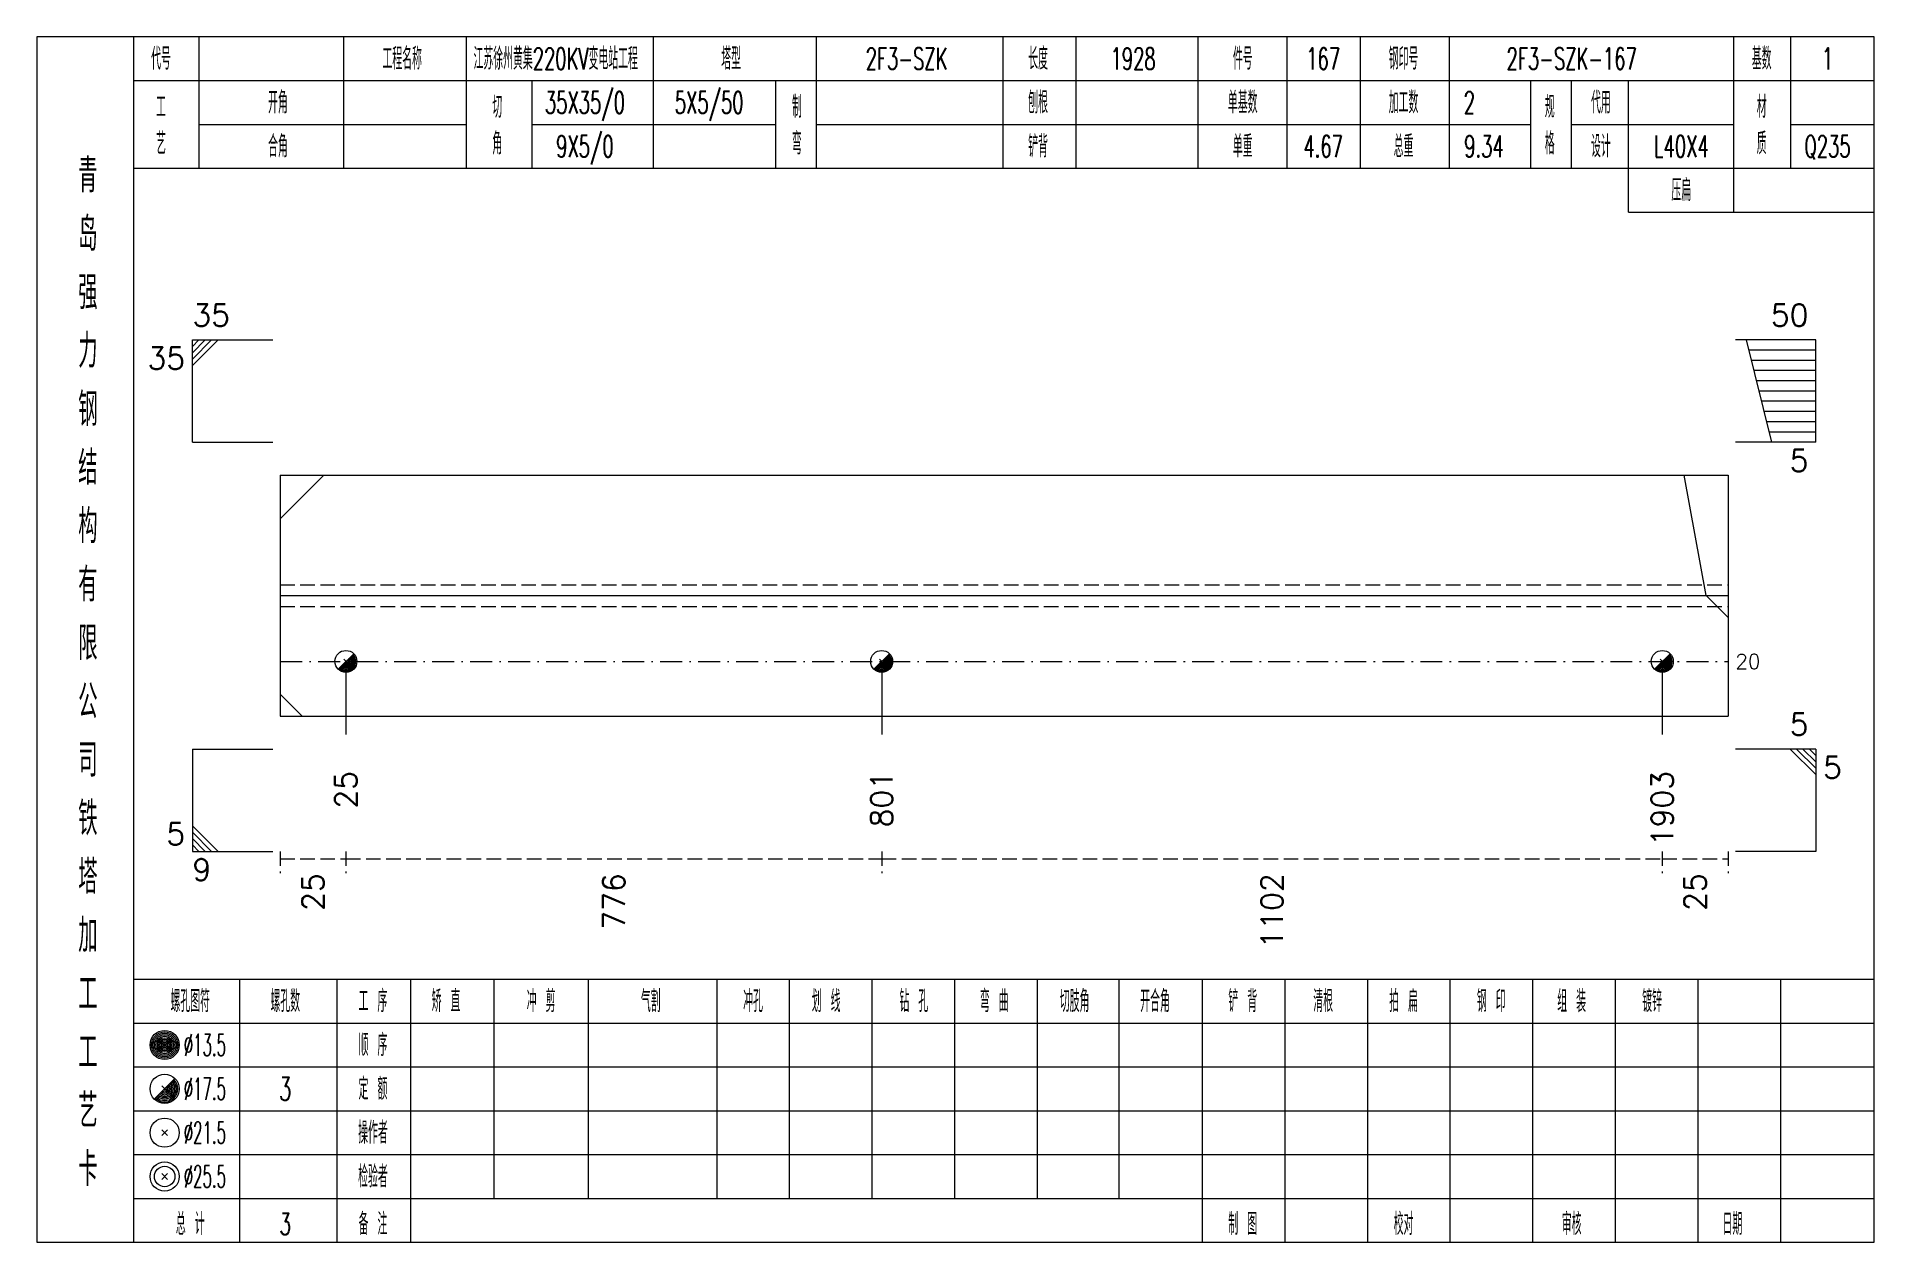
# Model space of a CAD drawing. Extents: x 0 to 4623, y -1159 to 4890.
# Drawn here: x 1868.4 to 2119.8, y 4050 to 4215 of the extents above; entities that cross this region are included whole.
import ezdxf
from ezdxf.enums import TextEntityAlignment as Align

# ---------------------------------------------------------------- set-up
doc = ezdxf.new("R2010")
doc.units = 0
doc.header["$MEASUREMENT"] = 0
doc.linetypes.add('一点画线', pattern=[5.2, 3, -1, 0.2, -1])
doc.linetypes.add('虚线', pattern=[2.75, 2, -0.75])
doc.layers.get('0').update_dxf_attribs({"linetype": 'CONTINUOUS', "lineweight": 25})
for name, color, linetype, lineweight in [('1', 7, 'CONTINUOUS', 25), ('4', 7, 'CONTINUOUS', 25), ('5', 7, 'CONTINUOUS', 25)]:
    doc.layers.add(name, color=color, linetype=linetype, lineweight=lineweight)
doc.styles.get("Standard").update_dxf_attribs({"font": 'simplex.shx', "width": 0.7, "height": 3, "bigfont": 'gbhzfs.shx'})

msp = doc.modelspace()

# ---------------------------------------------------------------- texts
at = {"color": 7, "linetype": 'Continuous', "lineweight": 13}
msp.add_text('35', height=3, dxfattribs=at).set_placement((1889.7, 4174.5), align=Align.BOTTOM_LEFT)
for s, p in [('50', (2110.8, 4174.5)), ('5', (2110.8, 4118.5)), ('5', (1888.7, 4103.5))]:
    msp.add_text(s, height=3, dxfattribs=at).set_placement(p, align=Align.BOTTOM_RIGHT)
for s, p in [('35', (1888.7, 4172.5)), ('5', (2110.8, 4158.5))]:
    msp.add_text(s, height=3, dxfattribs=at).set_placement(p, align=Align.TOP_RIGHT)
msp.add_text('20', height=2, dxfattribs=at).set_placement((2100.8, 4129.5), align=Align.MIDDLE_LEFT)
for s, p in [('5', (2112.8, 4116.5)), ('9', (1889.7, 4102.5))]:
    msp.add_text(s, height=3, dxfattribs=at).set_placement(p, align=Align.TOP_LEFT)
at = {"color": 8, "linetype": 'Continuous', "lineweight": 9}
for s, p in [('25', (1906.2, 4100.5)), ('776', (1947.351, 4100.5)), ('1102', (2037.401, 4100.5)), ('25', (2095.3, 4100.5))]:
    msp.add_text(s, height=3, rotation=90, dxfattribs=at).set_placement(p, align=Align.MIDDLE_RIGHT)
at = {"layer": '1', "color": 7, "linetype": 'Continuous', "lineweight": 13}
for s, p in [('25', (1910.7, 4114.5)), ('801', (1984.002, 4114.5)), ('1903', (2090.8, 4114.5))]:
    msp.add_text(s, height=3, rotation=90, dxfattribs=at).set_placement(p, align=Align.MIDDLE_RIGHT)
at = {"layer": '4', "color": 1, "linetype": 'Continuous', "lineweight": 13}
for s, height, width, p in [('代号', 3, 0.6, (1885.4, 4212)), ('工程名称', 3, 0.6, (1918.4, 4212)), ('江苏徐州黄集220KV变电站工程', 3, 0.6, (1939.4, 4212)), ('塔型', 3, 0.6, (1963.4, 4212)), ('2F3-SZK', 3, 0.6, (1987.4, 4212)), ('长度', 3, 0.6, (2005.4, 4212)), ('1928', 3, 0.6, (2018.4, 4212)), ('件号', 3, 0.6, (2033.4, 4212)), ('167', 3, 0.6, (2044.4, 4212)), ('钢印号', 3, 0.6, (2055.4, 4212)), ('2F3-SZK-167', 3, 0.6, (2078.4, 4212)), ('基数', 3, 0.6, (2104.4, 4212)), ('1', 3, 0.6, (2113.4, 4212)), ('工', 3, 0.6, (1885.4, 4205.4)), ('开角', 3, 0.6, (1901.4, 4206)), ('切', 3, 0.6, (1931.4, 4205.4)), ('35X35/0', 3, 0.6, (1943.4, 4206)), ('5X5/50', 3, 0.6, (1960.4, 4206)), ('制', 3, 0.6, (1972.4, 4205.4)), ('刨根', 3, 0.6, (2005.4, 4206)), ('单基数', 3, 0.6, (2033.4, 4206)), ('加工数', 3, 0.6, (2055.4, 4206)), ('2', 3, 0.6, (2064.4, 4206)), ('规', 3, 0.6, (2075.4, 4205.4)), ('代用', 3, 0.6, (2082.4, 4206)), ('材', 3, 0.6, (2104.4, 4205.4)), ('艺', 3, 0.6, (1885.4, 4200.4)), ('合角', 3, 0.6, (1901.4, 4200)), ('角', 3, 0.6, (1931.4, 4200.4)), ('9X5/0', 3, 0.6, (1943.4, 4200)), ('弯', 3, 0.6, (1972.4, 4200.4)), ('铲背', 3, 0.6, (2005.4, 4200)), ('单重', 3, 0.6, (2033.4, 4200)), ('4.67', 3, 0.6, (2044.4, 4200)), ('总重', 3, 0.6, (2055.4, 4200)), ('9.34', 3, 0.6, (2066.4, 4200)), ('格', 3, 0.6, (2075.4, 4200.4)), ('设计', 3, 0.6, (2082.4, 4200)), ('L40X4', 3, 0.6, (2093.4, 4200)), ('质', 3, 0.6, (2104.4, 4200.4)), ('Q235', 3, 0.6, (2113.4, 4200)), ('青', 4.6, 0.8, (1875.4, 4196)), ('压扁', 3, 0.6, (2093.4, 4194)), ('岛', 4.6, 0.8, (1875.4, 4188)), ('强', 4.6, 0.8, (1875.4, 4180)), ('力', 4.6, 0.8, (1875.4, 4172)), ('钢', 4.6, 0.8, (1875.4, 4164)), ('结', 4.6, 0.8, (1875.4, 4156)), ('构', 4.6, 0.8, (1875.4, 4148)), ('有', 4.6, 0.8, (1875.4, 4140)), ('限', 4.6, 0.8, (1875.4, 4132)), ('公', 4.6, 0.8, (1875.4, 4124)), ('司', 4.6, 0.8, (1875.4, 4116)), ('铁', 4.6, 0.8, (1875.4, 4108)), ('塔', 4.6, 0.8, (1875.4, 4100)), ('加', 4.6, 0.8, (1875.4, 4092)), ('工', 4.6, 0.8, (1875.4, 4084)), ('螺孔图符', 3, 0.6, (1889.4, 4083)), ('螺孔数', 3, 0.6, (1902.4, 4083)), ('工 序', 3, 0.6, (1914.4, 4083)), ('矫 直', 3, 0.6, (1924.4, 4083)), ('冲 剪', 3, 0.6, (1937.4, 4083)), ('气割', 3, 0.6, (1952.4, 4083)), ('冲孔', 3, 0.6, (1966.4, 4083)), ('划 线', 3, 0.6, (1976.4, 4083)), ('钻 孔', 3, 0.6, (1988.4, 4083)), ('弯 曲', 3, 0.6, (1999.4, 4083)), ('切肢角', 3, 0.6, (2010.4, 4083)), ('开合角', 3, 0.6, (2021.4, 4083)), ('铲 背', 3, 0.6, (2033.4, 4083)), ('清根', 3, 0.6, (2044.4, 4083)), ('拍 扁', 3, 0.6, (2055.4, 4083)), ('钢 印', 3, 0.6, (2067.4, 4083)), ('组 装', 3, 0.6, (2078.4, 4083)), ('镀锌', 3, 0.6, (2089.4, 4083)), ('工', 4.6, 0.8, (1875.4, 4076)), ('%%C13.5', 3, 0.5, (1891.4, 4077)), ('顺 序', 3, 0.6, (1914.4, 4077)), ('定 额', 3, 0.6, (1914.4, 4071)), ('艺', 4.6, 0.8, (1875.4, 4068)), ('%%C17.5', 3, 0.5, (1891.4, 4071)), ('3', 3.2, 0.6, (1902.4, 4071)), ('%%C21.5', 3, 0.5, (1891.4, 4065)), ('操作者', 3, 0.6, (1914.4, 4065)), ('卡', 4.6, 0.8, (1875.4, 4060)), ('%%C25.5', 3, 0.5, (1891.4, 4059)), ('检验者', 3, 0.6, (1914.4, 4059)), ('总 计', 3, 0.6, (1889.4, 4052.5)), ('3', 3, 0.6, (1902.4, 4052.5)), ('备 注', 3, 0.6, (1914.4, 4052.5)), ('制 图', 3, 0.6, (2033.4, 4052.5)), ('校对', 3, 0.6, (2055.4, 4052.5)), ('审核', 3, 0.6, (2078.4, 4052.5)), ('日期', 3, 0.6, (2100.4, 4052.5))]:
    msp.add_text(s, height=height, dxfattribs=dict(at, width=width)).set_placement(p, align=Align.MIDDLE_CENTER)

# ---------------------------------------------------------------- blocks, each defined once
blk = doc.blocks.new('孔17.5')
at = {"layer": '5', "color": 7, "linetype": 'Continuous', "lineweight": 13}
for p, q in [((-0.707, -0.707), (0.707, 0.707)), ((-0.2, 0.2), (0.2, -0.2))]:
    blk.add_line(p, q, dxfattribs=at)
blk.add_circle((0, 0), 1, dxfattribs=at)
for radius in [0.9, 0.8, 0.7, 0.6, 0.5, 0.4, 0.3, 0.2, 0.1]:
    blk.add_arc((0, 0), radius, 225, 45, dxfattribs=at)

# ---------------------------------------------------------------- linework, layer by layer
at = {"color": 7, "linetype": 'Continuous', "lineweight": 13}
for p, q in [((1889.7, 4173.5), (1900.7, 4173.5)), ((1889.7, 4159.5), (1889.7, 4173.5)), ((1890.575, 4173.5), (1889.7, 4172.625)), ((1891.45, 4173.5), (1889.7, 4171.75)), ((1892.325, 4173.5), (1889.7, 4170.875)), ((1893.2, 4173.5), (1889.7, 4170)), ((2111.8, 4173.5), (2100.8, 4173.5)), ((2105.8, 4159.5), (2102.3, 4173.5)), ((2111.8, 4159.5), (2111.8, 4173.5)), ((2111.8, 4172.1), (2102.65, 4172.1)), ((2111.8, 4170.7), (2103, 4170.7)), ((2111.8, 4169.3), (2103.35, 4169.3)), ((2111.8, 4167.9), (2103.7, 4167.9)), ((2111.8, 4166.5), (2104.05, 4166.5)), ((2111.8, 4165.1), (2104.4, 4165.1)), ((2111.8, 4163.7), (2104.75, 4163.7)), ((2111.8, 4162.3), (2105.1, 4162.3)), ((2111.8, 4160.9), (2105.45, 4160.9)), ((1889.7, 4159.5), (1900.7, 4159.5)), ((2111.8, 4159.5), (2100.8, 4159.5)), ((1901.7, 4149), (1907.7, 4155)), ((2096.8, 4138.5), (2093.8, 4155)), ((2099.8, 4135.5), (2096.8, 4138.5)), ((1910.7, 4129.5), (1910.7, 4119.5)), ((1984.002, 4129.5), (1984.002, 4119.5)), ((2090.8, 4129.5), (2090.8, 4119.5)), ((1901.7, 4125), (1904.7, 4122)), ((1889.7, 4117.5), (1900.7, 4117.5)), ((1889.7, 4117.5), (1889.7, 4103.5)), ((2111.8, 4117.5), (2100.8, 4117.5)), ((2108.3, 4117.5), (2111.8, 4114)), ((2109.175, 4117.5), (2111.8, 4114.875)), ((2110.05, 4117.5), (2111.8, 4115.75)), ((2110.925, 4117.5), (2111.8, 4116.625)), ((2111.8, 4117.5), (2111.8, 4103.5)), ((1893.2, 4103.5), (1889.7, 4107)), ((1892.325, 4103.5), (1889.7, 4106.125)), ((1891.45, 4103.5), (1889.7, 4105.25)), ((1890.575, 4103.5), (1889.7, 4104.375)), ((1889.7, 4103.5), (1900.7, 4103.5)), ((2111.8, 4103.5), (2100.8, 4103.5))]:
    msp.add_line(p, q, dxfattribs=at)
at = {"color": 7, "linetype": 'Continuous', "lineweight": 18}
for p, q in [((1901.7, 4155), (1901.7, 4122)), ((1901.7, 4155), (2099.8, 4155)), ((2099.8, 4155), (2099.8, 4122)), ((1901.7, 4138.5), (2099.8, 4138.5))]:
    msp.add_line(p, q, dxfattribs=at)
at = {"color": 1, "linetype": '虚线', "lineweight": 18}
for p, q in [((1901.7, 4140), (2099.8, 4140)), ((1901.7, 4137), (2099.8, 4137))]:
    msp.add_line(p, q, dxfattribs=at)
at = {"color": 3, "linetype": '一点画线', "lineweight": 13}
msp.add_line((1901.7, 4129.5), (2099.8, 4129.5), dxfattribs=at)
at = {"color": 8, "linetype": '虚线', "lineweight": 9}
for p, q in [((1901.7, 4103.5), (1901.7, 4100.5)), ((1910.7, 4103.5), (1910.7, 4100.5)), ((1910.7, 4103.5), (1910.7, 4100.5)), ((1984.002, 4103.5), (1984.002, 4100.5)), ((1984.002, 4103.5), (1984.002, 4100.5)), ((2090.8, 4103.5), (2090.8, 4100.5)), ((2090.8, 4103.5), (2090.8, 4100.5)), ((2099.8, 4103.5), (2099.8, 4100.5)), ((1901.7, 4102.5), (1910.7, 4102.5)), ((1910.7, 4102.5), (1984.002, 4102.5)), ((1984.002, 4102.5), (2090.8, 4102.5)), ((2090.8, 4102.5), (2099.8, 4102.5))]:
    msp.add_line(p, q, dxfattribs=at)
at = {"layer": '1', "color": 7, "linetype": 'Continuous', "lineweight": 18}
msp.add_line((1901.7, 4122), (2099.8, 4122), dxfattribs=at)
at = {"layer": '4', "color": 1, "linetype": 'Continuous', "lineweight": 18}
for p, q in [((1881.7, 4050), (1881.7, 4215)), ((1890.6, 4197), (1890.6, 4215)), ((1910.4, 4197), (1910.4, 4215)), ((1927.2, 4197), (1927.2, 4215)), ((1952.8, 4197), (1952.8, 4215)), ((1975.1, 4197), (1975.1, 4215)), ((2000.6, 4197), (2000.6, 4215)), ((2010.6, 4197), (2010.6, 4215)), ((2027.3, 4197), (2027.3, 4215)), ((2039.5, 4197), (2039.5, 4215)), ((2049.5, 4197), (2049.5, 4215)), ((2061.7, 4197), (2061.7, 4215)), ((2100.6, 4191), (2100.6, 4215)), ((2108.4, 4197), (2108.4, 4215)), ((1881.7, 4209), (2119.8, 4209)), ((1936.2, 4197), (1936.2, 4209)), ((1969.5, 4197), (1969.5, 4209)), ((2072.8, 4197), (2072.8, 4209)), ((2078.4, 4197), (2078.4, 4209)), ((2086.2, 4191), (2086.2, 4209)), ((1890.6, 4203), (1927.2, 4203)), ((1936.2, 4203), (1969.5, 4203)), ((1975.1, 4203), (2072.8, 4203)), ((2078.4, 4203), (2100.6, 4203)), ((2108.4, 4203), (2119.8, 4203)), ((1881.7, 4197), (2119.8, 4197)), ((2086.2, 4191), (2119.8, 4191)), ((1881.7, 4086), (2119.8, 4086)), ((1896.2, 4050), (1896.2, 4086)), ((1909.5, 4050), (1909.5, 4086)), ((1919.6, 4050), (1919.6, 4086)), ((1931, 4056), (1931, 4086)), ((1943.9, 4056), (1943.9, 4086)), ((1961.5, 4056), (1961.5, 4086)), ((1971.4, 4056), (1971.4, 4086)), ((1982.7, 4056), (1982.7, 4086)), ((1994, 4056), (1994, 4086)), ((2005.3, 4056), (2005.3, 4086)), ((2016.5, 4056), (2016.5, 4086)), ((2027.9, 4056), (2027.9, 4086)), ((2039.2, 4056), (2039.2, 4086)), ((2050.5, 4056), (2050.5, 4086)), ((2061.8, 4056), (2061.8, 4086)), ((2073.1, 4056), (2073.1, 4086)), ((2084.4, 4056), (2084.4, 4086)), ((2095.7, 4056), (2095.7, 4086)), ((2107, 4056), (2107, 4086)), ((1881.7, 4080), (2119.8, 4080)), ((1881.7, 4074), (2119.8, 4074)), ((1881.7, 4068), (2119.8, 4068)), ((1881.7, 4062), (2119.8, 4062)), ((1881.7, 4056), (2119.8, 4056)), ((2027.9, 4050), (2027.9, 4056)), ((2039.2, 4050), (2039.2, 4056)), ((2050.5, 4050), (2050.5, 4056)), ((2061.8, 4050), (2061.8, 4056)), ((2073.1, 4050), (2073.1, 4056)), ((2084.4, 4050), (2084.4, 4056)), ((2095.7, 4050), (2095.7, 4056)), ((2107, 4050), (2107, 4056))]:
    msp.add_line(p, q, dxfattribs=at)
at = {"layer": '4', "color": 7, "linetype": 'Continuous', "lineweight": 13}
for p, q in [((1885.7, 4076.8), (1886.1, 4077.2)), ((1886.1, 4076.8), (1885.7, 4077.2)), ((1884.486, 4069.586), (1887.314, 4072.414)), ((1885.5, 4071.4), (1886.3, 4070.6)), ((1885.5, 4064.6), (1886.3, 4065.4)), ((1885.5, 4065.4), (1886.3, 4064.6)), ((1885.5, 4058.6), (1886.3, 4059.4)), ((1885.5, 4059.4), (1886.3, 4058.6))]:
    msp.add_line(p, q, dxfattribs=at)
at = {"layer": '4', "color": 1, "linetype": 'Continuous', "lineweight": 18}
msp.add_lwpolyline([(1868.4, 4215), (1868.4, 4050), (2119.8, 4050), (2119.8, 4215)], close=True, dxfattribs=at)
at = {"layer": '4', "color": 7, "linetype": 'Continuous', "lineweight": 13}
for centre, radius in [((1885.9, 4077), 2), ((1885.9, 4077), 1.8), ((1885.9, 4077), 1.6), ((1885.9, 4077), 1.4), ((1885.9, 4077), 1.2), ((1885.9, 4077), 1), ((1885.9, 4077), 0.8), ((1885.9, 4077), 0.6), ((1885.9, 4077), 0.4), ((1885.9, 4077), 0.2), ((1885.9, 4071), 2), ((1885.9, 4065), 2), ((1885.9, 4059), 2), ((1885.9, 4059), 1.4)]:
    msp.add_circle(centre, radius, dxfattribs=at)
for radius in [1.8, 1.6, 1.4, 1.2, 1, 0.8, 0.6, 0.4, 0.2]:
    msp.add_arc((1885.9, 4071), radius, 225, 45, dxfattribs=at)

# ---------------------------------------------------------------- block references
at = {"layer": '1', "color": 7, "linetype": 'Continuous', "lineweight": 13, "xscale": 1.5, "yscale": 1.5, "zscale": 1.5}
for p in [(1910.7, 4129.5), (1984.002, 4129.5), (2090.8, 4129.5)]:
    msp.add_blockref('孔17.5', p, dxfattribs=at)

msp.set_redraw_order([(e.dxf.handle, doc.entitydb.next_handle()) for e in msp.query("TEXT MTEXT ATTDEF DIMENSION ARC_DIMENSION")])  # texts and dimensions are drawn at this point

doc.saveas('drawing.dxf')
